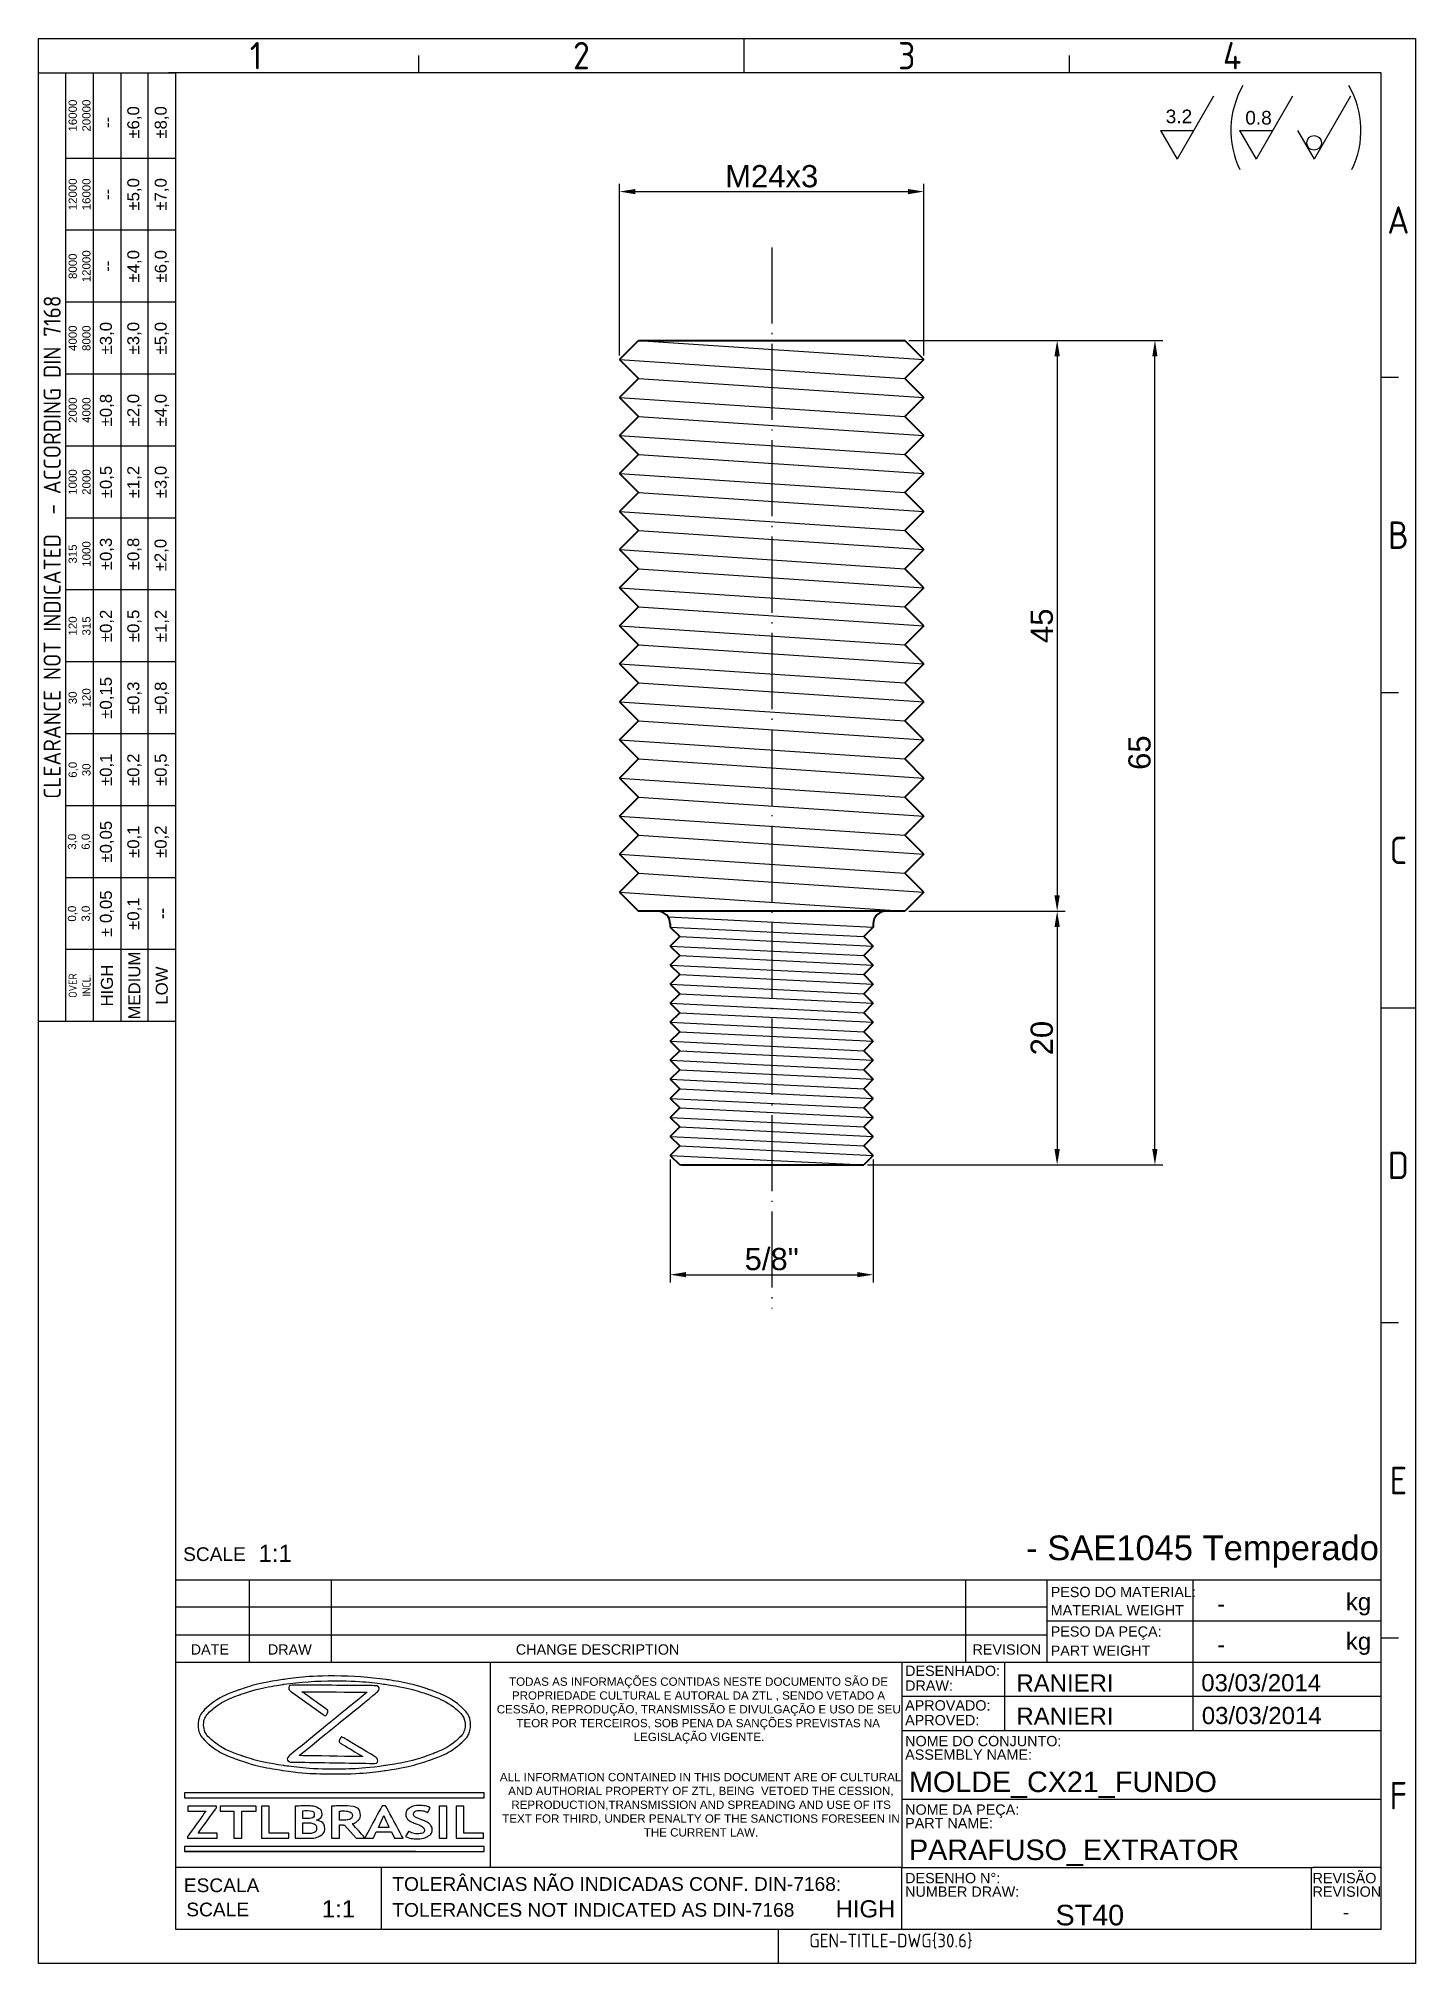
# Model space of a CAD drawing. Header units: millimetres. Extents: x 4549 to 4658, y 1259 to 1410.
import ezdxf
from ezdxf.enums import TextEntityAlignment as Align

# ---------------------------------------------------------------- set-up
doc = ezdxf.new("R2010")
doc.units = ezdxf.units.MM
doc.linetypes.add('ACAD_ISO02W100', pattern=[15, 12, -3])
doc.linetypes.add('ACAD_ISO04W100', pattern=[30, 24, -3, 0, -3])
for name, color, linetype, lineweight in [('AM_0', 7, 'Continuous', 40), ('AM_4', 1, 'ACAD_ISO04W100', 25), ('AM_5', 3, 'Continuous', 25), ('AM_8', 40, 'ACAD_ISO02W100', 35)]:
    doc.layers.add(name, color=color, linetype=linetype, lineweight=lineweight)
doc.layers.add('Camada 1', color=7, linetype='Continuous')
doc.styles.add('ACISOTS', font='isocp.shx', dxfattribs={"height": 1})
doc.styles.get("Standard").update_dxf_attribs({"font": 'arial.ttf'})
doc.dimstyles.new('ISO-25', dxfattribs={"dimscale": 0.5, "dimtxt": 3.5, "dimasz": 2.5, "dimexe": 1.25, "dimexo": 0.625, "dimtad": 1, "dimtxsty": 'Standard', "dimcen": 2.5, "dimadec": 0, "dimazin": 0, "dimtfac": 1, "dimtmove": 0, "dimatfit": 3, "dimfxl": 1, "dimarcsym": 0})

msp = doc.modelspace()

# ---------------------------------------------------------------- texts
at = {"color": 135, "lineweight": 25, "style": 'ACISOTS'}
for s, p in [('1', (4566.312, 1409.055)), ('2', (4591.962, 1409.055)), ('3', (4617.612, 1409.055)), ('4', (4643.262, 1409.055)), ('A', (4656.357, 1396.095)), ('B', (4656.357, 1371.255)), ('C', (4656.357, 1346.415)), ('D', (4656.357, 1321.575)), ('E', (4656.357, 1296.735)), ('F', (4656.357, 1271.895))]:
    msp.add_text(s, height=2.16, dxfattribs=at).set_placement(p, align=Align.MIDDLE)
for s, height, p in [('SCALE', 1.08, (4560.566, 1290.392)), ('PESO DO MATERIAL:', 0.81, (4628.953, 1287.543)), ('MATERIAL WEIGHT', 0.81, (4628.953, 1286.108)), ('kg', 1.35, (4652.217, 1286.507)), ('PESO DA PEÇA:', 0.81, (4628.953, 1284.43)), ('DATE', 0.81, (4561.163, 1283.013)), ('DRAW', 0.81, (4567.249, 1283.013)), ('CHANGE DESCRIPTION', 0.81, (4586.793, 1283.013)), ('REVISION', 0.81, (4622.788, 1283.013)), ('PART WEIGHT', 0.81, (4628.953, 1282.918)), ('kg', 1.35, (4652.217, 1283.393)), ('DESENHADO:', 0.81, (4617.479, 1281.334)), ('DRAW:', 0.81, (4617.479, 1280.169)), ('APROVADO:', 0.81, (4617.479, 1278.606)), ('APROVED:', 0.81, (4617.479, 1277.441)), ('NOME DO CONJUNTO:', 0.81, (4617.479, 1275.793)), ('ASSEMBLY NAME:', 0.81, (4617.479, 1274.726)), ('NOME DA PEÇA:', 0.81, (4617.479, 1270.393)), ('PART NAME:', 0.81, (4617.479, 1269.326)), ('TOLERÂNCIAS NÃO INDICADAS CONF. DIN-7168:', 1.08, (4577.062, 1264.391)), ('DESENHO N%%d:', 0.81, (4617.479, 1264.993)), ('REVISÃO', 0.81, (4649.595, 1264.993)), ('ESCALA', 1.08, (4560.622, 1264.29)), ('NUMBER DRAW:', 0.81, (4617.479, 1263.926)), ('REVISION', 0.81, (4649.595, 1263.926)), ('SCALE', 1.08, (4560.817, 1262.382)), ('TOLERANCES NOT INDICATED AS DIN-7168', 1.08, (4577.062, 1262.352))]:
    msp.add_text(s, height=height).set_placement(p)
at = {"color": 135, "lineweight": 25, "attachment_point": 5, "rotation": 90}
for s, insert, char_height, width in [('16000\\P20000', (4552.407, 1404.33), 0.648, 6.75), ('--', (4554.567, 1403.79), 0.945, 5.67), ('±6,0', (4556.727, 1403.79), 0.945, 5.67), ('±8,0', (4558.887, 1403.79), 0.945, 5.67), ('12000\\P16000', (4552.407, 1398.12), 0.648, 5.67), ('±5,0', (4556.727, 1398.12), 0.945, 5.67), ('±7,0', (4558.887, 1398.12), 0.945, 5.67), ('--', (4554.567, 1398.12), 0.945, 5.67), ('8000\\P12000', (4552.407, 1392.45), 0.648, 5.67), ('±4,0', (4556.727, 1392.45), 0.945, 5.67), ('±6,0', (4558.887, 1392.45), 0.945, 5.67), ('--', (4554.567, 1392.45), 0.945, 5.67), ('{\\Fisocp.shx|c0;CLEARANCE NOT INDICATED  - ACCORDING DIN 7168}', (4550.247, 1370.31), 1.35, 74.79), ('4000\\P8000', (4552.407, 1386.78), 0.648, 5.67), ('±3,0', (4554.567, 1386.78), 0.945, 5.67), ('±3,0', (4556.727, 1386.78), 0.945, 5.67), ('±5,0', (4558.887, 1386.78), 0.945, 5.67), ('2000\\P4000', (4552.407, 1381.11), 0.648, 5.67), ('±0,8', (4554.567, 1381.11), 0.945, 5.67), ('±2,0', (4556.727, 1381.11), 0.945, 5.67), ('±4,0', (4558.887, 1381.11), 0.945, 5.67), ('1000\\P2000', (4552.407, 1375.44), 0.648, 5.67), ('±0,5', (4554.567, 1375.44), 0.945, 5.67), ('±1,2', (4556.727, 1375.44), 0.945, 5.67), ('±3,0', (4558.887, 1375.44), 0.945, 5.67), ('315\\P1000', (4552.407, 1369.77), 0.648, 5.67), ('±0,3', (4554.567, 1369.77), 0.945, 5.67), ('±0,8', (4556.727, 1369.77), 0.945, 5.67), ('±2,0', (4558.87, 1369.685), 0.945, 5.67), ('120\\P315', (4552.407, 1364.1), 0.648, 5.67), ('±0,2', (4554.567, 1364.1), 0.945, 5.67), ('±0,5', (4556.727, 1364.1), 0.945, 5.67), ('±1,2', (4558.887, 1364.1), 0.945, 5.67), ('±0,15', (4554.567, 1358.43), 0.945, 5.67), ('±0,3', (4556.727, 1358.43), 0.945, 5.67), ('±0,8', (4558.887, 1358.43), 0.945, 5.67), ('30\\P120', (4552.407, 1358.43), 0.648, 5.67), ('±0,1', (4554.567, 1352.76), 0.945, 5.67), ('±0,2', (4556.727, 1352.76), 0.945, 5.67), ('±0,5', (4558.887, 1352.76), 0.945, 5.67), ('6,0\\P30', (4552.407, 1352.76), 0.648, 5.67), ('3,0\\P6,0', (4552.407, 1347.09), 0.648, 5.67), ('±0,05', (4554.567, 1347.09), 0.945, 5.67), ('±0,1', (4556.727, 1347.09), 0.945, 5.67), ('±0,2', (4558.887, 1347.09), 0.945, 5.67), ('± 0,05', (4554.567, 1341.42), 0.945, 5.67), ('0,0\\P3,0', (4552.407, 1341.42), 0.648, 5.67), ('\\pt4.79529;±0,1', (4556.727, 1341.42), 0.945, 5.67), ('--', (4558.887, 1341.42), 0.945, 5.67), ('HIGH', (4554.567, 1335.75), 0.945, 5.67), ('MEDIUM', (4556.727, 1335.75), 0.945, 5.67), ('LOW', (4558.887, 1335.75), 0.945, 5.67), ('{\\Fisocp.shx|c0;OVER\\PINCL.}', (4552.407, 1335.75), 0.648, 5.67)]:
    msp.add_mtext(s, dxfattribs=dict(at, insert=insert, char_height=char_height, width=width))
at = {"insert": (4627.022, 1292.403), "char_height": 1.94599, "width": 47.75942, "attachment_point": 1}
msp.add_mtext('- SAE1045 Temperado', dxfattribs=at)
at = {"linetype": 'Continuous', "char_height": 0.6534, "attachment_point": 1}
for s, width, insert in [('\\pi1.1493;TODAS AS INFORMAÇÕES CONTIDAS NESTE DOCUMENTO SÃO DE \\P\\pi1.3755;PROPRIEDADE CULTURAL E AUTORAL DA ZTL , SENDO VETADO A \\P\\pi0.18306;CESSÃO, REPRODUÇÃO, TRANSMISSÃO E DIVULGAÇÃO E USO DE SEU \\P\\pi1.7312;TEOR POR TERCEIROS, SOB PENA DA SANÇÕES PREVISTAS NA \\P\\pi10.974;LEGISLAÇÃO VIGENTE.', 32.10014, (4585.107, 1281.209)), ('\\pi0.060844;ALL INFORMATION CONTAINED IN THIS DOCUMENT ARE OF CULTURAL \\P\\pi0.71803;AND AUTHORIAL PROPERTY OF ZTL, BEING  VETOED THE CESSION, \\P\\pi0.96607;REPRODUCTION,TRANSMISSION AND SPREADING AND USE OF ITS \\P\\pi0.2447;TEXT FOR THIRD, UNDER PENALTY OF THE SANCTIONS FORESEEN IN \\P\\pi11.405;THE CURRENT LAW.', 31.73537, (4585.472, 1273.685))]:
    msp.add_mtext_dynamic_manual_height_columns(s, width=width, gutter_width=12.5, heights=[0], dxfattribs=dict(at, insert=insert))
for tag, height, p in [('1:1', 1.35, (4567.828, 1290.998)), ('1:1', 1.35, (4572.806, 1262.973)), ('HIGH', 1.35, (4614.35, 1262.973)), ('-', 1.056, (4652.231, 1262.709))]:
    msp.add_attdef(tag, text='', height=height).set_placement(p, align=Align.MIDDLE_CENTER)
for p in [(4642.08, 1287.029), (4642.08, 1283.816)]:
    msp.add_attdef('-', text='', height=1.35).set_placement(p, align=Align.MIDDLE_LEFT)
for tag, p, height in [('RANIERI', (4626.254, 1280.105), 1.35), ('03/03/2014', (4640.821, 1280.121), 1.35), ('RANIERI', (4626.253, 1277.493), 1.35), ('03/03/2014', (4640.864, 1277.538), 1.35), ('MOLDE_CX21_FUNDO', (4617.784, 1272.178), 1.62), ('PARAFUSO_EXTRATOR', (4617.784, 1266.819), 1.62), ('ST40', (4629.332, 1261.672), 1.62)]:
    msp.add_attdef(tag, p, '', height=height)
at = {"color": 135, "style": 'ACISOTS'}
msp.add_attdef('GEN-TITLE-DWG{30.6}', (4609.919, 1259.932), '', height=1.08, dxfattribs=at)
at = {"layer": 'AM_5', "char_height": 1.0742, "attachment_point": 1}
for s, insert in [('3.2', (4638.018, 1404.8)), ('0.8', (4644.292, 1404.696))]:
    msp.add_mtext_dynamic_manual_height_columns(s, width=18.23779, gutter_width=12.5, heights=[0], dxfattribs=dict(at, insert=insert))

# ---------------------------------------------------------------- blocks, each defined once
blk = doc.blocks.new('*D30')
at = {"layer": 'AM_5', "color": 0, "lineweight": -2, "ltscale": 0.25, "transparency": 16777216}
for p, q in [((4594.96, 1385.42), (4594.96, 1398.96)), ((4596.21, 1398.34), (4617.71, 1398.34)), ((4618.96, 1385.42), (4618.96, 1398.96))]:
    blk.add_line(p, q, dxfattribs=at)
at = {"layer": 'AM_5', "color": 0, "ltscale": 0.25, "transparency": 16777216}
for points in [[(4596.21, 1398.54), (4596.21, 1398.13), (4594.96, 1398.34)], [(4617.71, 1398.54), (4617.71, 1398.13), (4618.96, 1398.34)]]:
    blk.add_solid(points, dxfattribs=at)
at = {"layer": 'Defpoints', "color": 0, "ltscale": 0.25, "transparency": 16777216}
for p in [(4618.96, 1398.34), (4594.96, 1385.11), (4618.96, 1385.11)]:
    blk.add_point(p, dxfattribs=at)
at = {"layer": 'AM_5', "color": 0, "ltscale": 0.25, "transparency": 16777216, "insert": (4606.96, 1399.54), "char_height": 1.75, "attachment_point": 5}
blk.add_mtext('M24x3', dxfattribs=at)
blk = doc.blocks.new('*D31')
at = {"layer": 'AM_5', "color": 0, "lineweight": -2, "ltscale": 0.25, "transparency": 16777216}
for p, q in [((4617.77, 1386.61), (4630.09, 1386.61)), ((4629.46, 1385.36), (4629.46, 1342.86)), ((4617.77, 1341.61), (4630.09, 1341.61))]:
    blk.add_line(p, q, dxfattribs=at)
at = {"layer": 'AM_5', "color": 0, "ltscale": 0.25, "transparency": 16777216}
for points in [[(4629.25, 1385.36), (4629.67, 1385.36), (4629.46, 1386.61)], [(4629.25, 1342.86), (4629.67, 1342.86), (4629.46, 1341.61)]]:
    blk.add_solid(points, dxfattribs=at)
at = {"layer": 'Defpoints', "color": 0, "ltscale": 0.25, "transparency": 16777216}
for p in [(4617.46, 1386.61), (4617.46, 1341.61), (4629.46, 1341.61)]:
    blk.add_point(p, dxfattribs=at)
at = {"layer": 'AM_5', "color": 0, "ltscale": 0.25, "transparency": 16777216, "insert": (4628.26, 1364.11), "char_height": 1.75, "attachment_point": 5, "rotation": 90}
blk.add_mtext('45', dxfattribs=at)
blk = doc.blocks.new('*D32')
at = {"layer": 'AM_5', "color": 0, "lineweight": -2, "ltscale": 0.25, "transparency": 16777216}
for p, q in [((4617.77, 1341.61), (4630.09, 1341.61)), ((4629.46, 1340.36), (4629.46, 1322.86)), ((4614.52, 1321.61), (4630.09, 1321.61))]:
    blk.add_line(p, q, dxfattribs=at)
at = {"layer": 'AM_5', "color": 0, "ltscale": 0.25, "transparency": 16777216}
for points in [[(4629.25, 1340.36), (4629.67, 1340.36), (4629.46, 1341.61)], [(4629.25, 1322.86), (4629.67, 1322.86), (4629.46, 1321.61)]]:
    blk.add_solid(points, dxfattribs=at)
at = {"layer": 'Defpoints', "color": 0, "ltscale": 0.25, "transparency": 16777216}
for p in [(4617.46, 1341.61), (4614.21, 1321.61), (4629.46, 1321.61)]:
    blk.add_point(p, dxfattribs=at)
at = {"layer": 'AM_5', "color": 0, "ltscale": 0.25, "transparency": 16777216, "insert": (4628.26, 1331.61), "char_height": 1.75, "attachment_point": 5, "rotation": 90}
blk.add_mtext('20', dxfattribs=at)
blk = doc.blocks.new('*D33')
at = {"layer": 'AM_5', "color": 0, "lineweight": -2, "ltscale": 0.25, "transparency": 16777216}
for p, q in [((4629.78, 1386.61), (4637.79, 1386.61)), ((4637.17, 1322.86), (4637.17, 1385.36)), ((4629.78, 1321.61), (4637.79, 1321.61))]:
    blk.add_line(p, q, dxfattribs=at)
at = {"layer": 'AM_5', "color": 0, "ltscale": 0.25, "transparency": 16777216}
for points in [[(4636.96, 1385.36), (4637.37, 1385.36), (4637.17, 1386.61)], [(4636.96, 1322.86), (4637.37, 1322.86), (4637.17, 1321.61)]]:
    blk.add_solid(points, dxfattribs=at)
at = {"layer": 'Defpoints', "color": 0, "ltscale": 0.25, "transparency": 16777216}
for p in [(4629.46, 1386.61), (4637.17, 1386.61), (4629.46, 1321.61)]:
    blk.add_point(p, dxfattribs=at)
at = {"layer": 'AM_5', "color": 0, "ltscale": 0.25, "transparency": 16777216, "insert": (4635.96, 1354.11), "char_height": 1.75, "attachment_point": 5, "rotation": 90}
blk.add_mtext('65', dxfattribs=at)
blk = doc.blocks.new('*D34')
at = {"layer": 'AM_5', "color": 0, "lineweight": -2, "ltscale": 0.25, "transparency": 16777216}
for p, q in [((4598.96, 1322.05), (4598.96, 1312.34)), ((4614.96, 1322.05), (4614.96, 1312.34)), ((4600.21, 1312.96), (4613.71, 1312.96))]:
    blk.add_line(p, q, dxfattribs=at)
at = {"layer": 'AM_5', "color": 0, "ltscale": 0.25, "transparency": 16777216}
for points in [[(4600.21, 1313.17), (4600.21, 1312.76), (4598.96, 1312.96)], [(4613.71, 1313.17), (4613.71, 1312.76), (4614.96, 1312.96)]]:
    blk.add_solid(points, dxfattribs=at)
at = {"layer": 'Defpoints', "color": 0, "ltscale": 0.25, "transparency": 16777216}
for p in [(4598.96, 1322.36), (4614.96, 1322.36), (4614.96, 1312.96)]:
    blk.add_point(p, dxfattribs=at)
at = {"layer": 'AM_5', "color": 0, "ltscale": 0.25, "transparency": 16777216, "insert": (4606.96, 1314.18), "char_height": 1.75, "attachment_point": 5}
blk.add_mtext('5/8"', dxfattribs=at)

# ---------------------------------------------------------------- dimensions: what is measured, and where the dimension line sits
at = {"layer": 'AM_5', "ltscale": 0.25}
for base, p1, p2, text, picture, middle in [((4618.96, 1398.336), (4594.96, 1385.112), (4618.96, 1385.112), 'M24x3', '*D30', (4606.96, 1399.542)), ((4614.96, 1312.963), (4598.96, 1322.362), (4614.96, 1322.362), '5/8"', '*D34', (4606.96, 1314.181))]:
    dim = msp.add_linear_dim(base=base, p1=p1, p2=p2, text=text, dimstyle='ISO-25', dxfattribs=at)
    dim.commit()
    dim.dimension.update_dxf_attribs({"geometry": picture, "text_midpoint": middle})
for base, p1, p2, picture, middle in [((4629.463, 1341.612), (4617.46, 1386.612), (4617.46, 1341.612), '*D31', (4628.261, 1364.112)), ((4637.165, 1386.612), (4629.463, 1321.612), (4629.463, 1386.612), '*D33', (4635.959, 1354.112)), ((4629.463, 1321.612), (4617.46, 1341.612), (4614.21, 1321.612), '*D32', (4628.257, 1331.612))]:
    dim = msp.add_linear_dim(base=base, p1=p1, p2=p2, angle=90, dimstyle='ISO-25', dxfattribs=at)
    dim.commit()
    dim.dimension.update_dxf_attribs({"geometry": picture, "text_midpoint": middle})

# ---------------------------------------------------------------- linework, layer by layer
at = {"color": 135, "lineweight": 25}
for p, q in [((4549.167, 1258.665), (4549.167, 1410.405)), ((4549.167, 1410.405), (4657.707, 1410.405)), ((4604.787, 1407.705), (4604.787, 1410.405)), ((4657.707, 1410.405), (4657.707, 1258.665)), ((4579.137, 1407.705), (4579.137, 1409.055)), ((4630.437, 1407.705), (4630.437, 1409.055)), ((4551.327, 1332.915), (4551.327, 1407.705)), ((4553.487, 1407.705), (4553.487, 1332.915)), ((4555.647, 1407.705), (4555.647, 1332.915)), ((4557.807, 1332.915), (4557.807, 1407.705)), ((4559.967, 1400.955), (4551.327, 1400.955)), ((4559.967, 1395.285), (4551.327, 1395.285)), ((4559.967, 1389.615), (4551.327, 1389.615)), ((4559.967, 1383.945), (4551.327, 1383.945)), ((4656.357, 1383.675), (4655.007, 1383.675)), ((4559.967, 1378.275), (4551.327, 1378.275)), ((4559.967, 1372.605), (4551.327, 1372.605)), ((4559.967, 1366.935), (4551.327, 1366.935)), ((4559.967, 1361.265), (4551.327, 1361.265)), ((4656.357, 1358.835), (4655.007, 1358.835)), ((4559.967, 1355.595), (4551.327, 1355.595)), ((4559.967, 1349.925), (4551.327, 1349.925)), ((4559.967, 1344.255), (4551.327, 1344.255)), ((4559.967, 1338.585), (4551.327, 1338.585)), ((4655.007, 1333.995), (4657.707, 1333.995)), ((4656.357, 1309.155), (4655.007, 1309.155)), ((4656.357, 1284.315), (4655.007, 1284.315)), ((4607.487, 1258.665), (4607.487, 1261.365)), ((4657.707, 1258.665), (4549.167, 1258.665))]:
    msp.add_line(p, q, dxfattribs=at)
for p, q in [((4655.007, 1407.705), (4559.427, 1407.705)), ((4559.967, 1407.705), (4559.967, 1261.365)), ((4655.007, 1261.365), (4655.007, 1407.705)), ((4559.967, 1288.905), (4655.007, 1288.905)), ((4559.967, 1288.905), (4559.967, 1261.365)), ((4559.967, 1288.905), (4628.681, 1288.905)), ((4565.801, 1282.425), (4565.801, 1288.905)), ((4572.266, 1282.425), (4572.266, 1288.905)), ((4622.258, 1282.425), (4622.258, 1288.905)), ((4628.681, 1282.425), (4628.681, 1288.905)), ((4640.157, 1288.905), (4640.157, 1285.665)), ((4655.007, 1261.365), (4655.007, 1288.905)), ((4628.681, 1286.745), (4559.967, 1286.745)), ((4628.681, 1285.665), (4655.007, 1285.665)), ((4640.157, 1285.665), (4640.157, 1282.425)), ((4559.967, 1284.585), (4628.681, 1284.585)), ((4559.967, 1282.425), (4617.207, 1282.425)), ((4584.771, 1282.425), (4584.771, 1266.225)), ((4617.207, 1282.425), (4617.207, 1272.165)), ((4617.207, 1282.425), (4655.007, 1282.425)), ((4625.307, 1282.425), (4625.307, 1277.025)), ((4640.157, 1282.425), (4640.157, 1277.025)), ((4617.207, 1279.725), (4655.007, 1279.725)), ((4617.207, 1277.025), (4655.007, 1277.025)), ((4617.207, 1272.165), (4617.207, 1266.225)), ((4617.207, 1271.625), (4655.007, 1271.625)), ((4617.207, 1266.225), (4559.967, 1266.225)), ((4576.167, 1266.225), (4576.167, 1261.365)), ((4617.207, 1261.365), (4617.207, 1266.225)), ((4617.207, 1266.225), (4649.607, 1266.225)), ((4649.474, 1266.225), (4649.474, 1261.365)), ((4655.007, 1266.225), (4649.607, 1266.225)), ((4559.967, 1261.365), (4655.007, 1261.365)), ((4559.967, 1261.365), (4655.007, 1261.365))]:
    msp.add_line(p, q)
msp.add_lwpolyline([(4559.967, 1407.705), (4559.967, 1332.915), (4549.167, 1332.915), (4549.167, 1407.705)], close=True, dxfattribs=at)
at = {"layer": 'AM_0', "ltscale": 0.25}
for p, q in [((4594.96, 1385.112), (4596.46, 1386.612)), ((4596.46, 1386.612), (4617.46, 1386.612)), ((4618.96, 1385.112), (4617.46, 1386.612)), ((4594.96, 1385.112), (4596.46, 1383.612)), ((4618.96, 1385.112), (4617.46, 1383.612)), ((4594.96, 1382.112), (4596.46, 1383.612)), ((4618.96, 1382.112), (4617.46, 1383.612)), ((4594.96, 1382.112), (4596.46, 1380.612)), ((4618.96, 1382.112), (4617.46, 1380.612)), ((4594.96, 1379.112), (4596.46, 1380.612)), ((4618.96, 1379.112), (4617.46, 1380.612)), ((4594.96, 1379.112), (4596.46, 1377.612)), ((4618.96, 1379.112), (4617.46, 1377.612)), ((4594.96, 1376.112), (4596.46, 1377.612)), ((4618.96, 1376.112), (4617.46, 1377.612)), ((4594.96, 1376.112), (4596.46, 1374.612)), ((4618.96, 1376.112), (4617.46, 1374.612)), ((4594.96, 1373.112), (4596.46, 1374.612)), ((4618.96, 1373.112), (4617.46, 1374.612)), ((4594.96, 1373.112), (4596.46, 1371.612)), ((4618.96, 1373.112), (4617.46, 1371.612)), ((4594.96, 1370.112), (4596.46, 1371.612)), ((4618.96, 1370.112), (4617.46, 1371.612)), ((4594.96, 1370.112), (4596.46, 1368.612)), ((4618.96, 1370.112), (4617.46, 1368.612)), ((4594.96, 1367.112), (4596.46, 1368.612)), ((4618.96, 1367.112), (4617.46, 1368.612)), ((4594.96, 1367.112), (4596.46, 1365.612)), ((4618.96, 1367.112), (4617.46, 1365.612)), ((4594.96, 1364.112), (4596.46, 1365.612)), ((4618.96, 1364.112), (4617.46, 1365.612)), ((4594.96, 1364.112), (4596.46, 1362.612)), ((4618.96, 1364.112), (4617.46, 1362.612)), ((4594.96, 1361.112), (4596.46, 1362.612)), ((4594.96, 1361.112), (4596.46, 1359.612)), ((4618.96, 1361.112), (4617.46, 1362.612)), ((4618.96, 1361.112), (4617.46, 1359.612)), ((4594.96, 1358.112), (4596.46, 1359.612)), ((4618.96, 1358.112), (4617.46, 1359.612)), ((4594.96, 1358.112), (4596.46, 1356.612)), ((4618.96, 1358.112), (4617.46, 1356.612)), ((4594.96, 1355.112), (4596.46, 1356.612)), ((4618.96, 1355.112), (4617.46, 1356.612)), ((4594.96, 1355.112), (4596.46, 1353.612)), ((4618.96, 1355.112), (4617.46, 1353.612)), ((4594.96, 1352.112), (4596.46, 1353.612)), ((4618.96, 1352.112), (4617.46, 1353.612)), ((4594.96, 1352.112), (4596.46, 1350.612)), ((4618.96, 1352.112), (4617.46, 1350.612)), ((4594.96, 1349.112), (4596.46, 1350.612)), ((4618.96, 1349.112), (4617.46, 1350.612)), ((4594.96, 1349.112), (4596.46, 1347.612)), ((4618.96, 1349.112), (4617.46, 1347.612)), ((4594.96, 1346.112), (4596.46, 1347.612)), ((4618.96, 1346.112), (4617.46, 1347.612)), ((4594.96, 1346.112), (4596.46, 1344.612)), ((4618.96, 1346.112), (4617.46, 1344.612)), ((4594.96, 1343.112), (4596.46, 1344.612)), ((4618.96, 1343.112), (4617.46, 1344.612)), ((4594.96, 1343.112), (4596.46, 1341.612)), ((4618.96, 1343.112), (4617.46, 1341.612)), ((4617.46, 1341.612), (4596.46, 1341.612)), ((4599.14, 1341.612), (4599.14, 1341.612)), ((4599.14, 1341.612), (4599.14, 1341.612)), ((4614.78, 1341.612), (4614.78, 1341.612)), ((4598.96, 1340.612), (4598.96, 1340.362)), ((4598.96, 1340.612), (4598.96, 1340.362)), ((4598.96, 1340.362), (4599.71, 1339.612)), ((4598.96, 1340.362), (4599.71, 1339.612)), ((4614.96, 1340.362), (4614.21, 1339.612)), ((4614.96, 1340.612), (4614.96, 1340.362)), ((4598.96, 1338.862), (4599.71, 1339.612)), ((4598.96, 1338.862), (4599.71, 1339.612)), ((4598.96, 1338.862), (4599.71, 1338.112)), ((4598.96, 1338.862), (4599.71, 1338.112)), ((4614.96, 1338.862), (4614.21, 1339.612)), ((4614.96, 1338.862), (4614.21, 1338.112)), ((4598.96, 1337.362), (4599.71, 1338.112)), ((4598.96, 1337.362), (4599.71, 1338.112)), ((4598.96, 1337.362), (4599.71, 1336.612)), ((4614.96, 1337.362), (4614.21, 1338.112)), ((4614.96, 1337.362), (4614.21, 1336.612)), ((4598.96, 1335.862), (4599.71, 1336.612)), ((4598.96, 1335.862), (4599.71, 1335.112)), ((4614.96, 1335.862), (4614.21, 1336.612)), ((4614.96, 1335.862), (4614.21, 1335.112)), ((4598.96, 1334.362), (4599.71, 1335.112)), ((4598.96, 1334.362), (4599.71, 1333.612)), ((4614.96, 1334.362), (4614.21, 1335.112)), ((4614.96, 1334.362), (4614.21, 1333.612)), ((4598.96, 1332.862), (4599.71, 1333.612)), ((4598.96, 1332.862), (4599.71, 1332.112)), ((4614.96, 1332.862), (4614.21, 1333.612)), ((4614.96, 1332.862), (4614.21, 1332.112)), ((4598.96, 1331.362), (4599.71, 1332.112)), ((4598.96, 1331.362), (4599.71, 1330.612)), ((4614.96, 1331.362), (4614.21, 1332.112)), ((4614.96, 1331.362), (4614.21, 1330.612)), ((4598.96, 1329.862), (4599.71, 1330.612)), ((4598.96, 1329.862), (4599.71, 1329.112)), ((4614.96, 1329.862), (4614.21, 1330.612)), ((4614.96, 1329.862), (4614.21, 1329.112)), ((4598.96, 1328.362), (4599.71, 1329.112)), ((4598.96, 1328.362), (4599.71, 1327.612)), ((4614.96, 1328.362), (4614.21, 1329.112)), ((4614.96, 1328.362), (4614.21, 1327.612)), ((4598.96, 1326.862), (4599.71, 1327.612)), ((4598.96, 1326.862), (4599.71, 1326.112)), ((4614.96, 1326.862), (4614.21, 1327.612)), ((4614.96, 1326.862), (4614.21, 1326.112)), ((4598.96, 1325.362), (4599.71, 1326.112)), ((4598.96, 1325.362), (4599.71, 1324.612)), ((4614.96, 1325.362), (4614.21, 1326.112)), ((4614.96, 1325.362), (4614.21, 1324.612)), ((4598.96, 1323.862), (4599.71, 1324.612)), ((4598.96, 1323.862), (4599.71, 1323.112)), ((4614.96, 1323.862), (4614.21, 1324.612)), ((4614.96, 1323.862), (4614.21, 1323.112)), ((4598.96, 1322.362), (4599.71, 1323.112)), ((4598.96, 1322.362), (4599.71, 1321.612)), ((4614.96, 1322.362), (4614.21, 1323.112)), ((4614.96, 1322.362), (4614.21, 1321.612)), ((4599.78, 1321.612), (4614.21, 1321.612))]:
    msp.add_line(p, q, dxfattribs=at)
for centre, start, end in [((4597.96, 1340.612), 0, 90), ((4615.96, 1340.612), 90, 180)]:
    msp.add_arc(centre, 1, start, end, dxfattribs=at)
at = {"layer": 'AM_4', "ltscale": 0.25}
msp.add_line((4606.96, 1393.943), (4606.96, 1310.302), dxfattribs=at)
at = {"layer": 'AM_5'}
for p, q in [((4641.791, 1405.871), (4638.92, 1400.898)), ((4648.009, 1405.871), (4645.138, 1400.898)), ((4652.581, 1405.871), (4649.71, 1400.898)), ((4637.615, 1403.159), (4640.225, 1403.159)), ((4637.615, 1403.159), (4638.92, 1400.898)), ((4643.833, 1403.159), (4646.443, 1403.159)), ((4643.833, 1403.159), (4645.138, 1400.898)), ((4648.405, 1403.159), (4649.71, 1400.898))]:
    msp.add_line(p, q, dxfattribs=at)
at = {"layer": 'AM_5', "color": 1, "ltscale": 0.25}
for p, q in [((4596.46, 1386.612), (4618.96, 1385.112)), ((4594.96, 1385.112), (4617.46, 1383.612)), ((4596.46, 1383.612), (4618.96, 1382.112)), ((4594.96, 1382.112), (4617.46, 1380.612)), ((4596.46, 1380.612), (4618.96, 1379.112)), ((4594.96, 1379.112), (4617.46, 1377.612)), ((4596.46, 1377.612), (4618.96, 1376.112)), ((4594.96, 1376.112), (4617.46, 1374.612)), ((4596.46, 1374.612), (4618.96, 1373.112)), ((4594.96, 1373.112), (4617.46, 1371.612)), ((4596.46, 1371.612), (4618.96, 1370.112)), ((4594.96, 1370.112), (4617.46, 1368.612)), ((4596.46, 1368.612), (4618.96, 1367.112)), ((4594.96, 1367.112), (4617.46, 1365.612)), ((4596.46, 1365.612), (4618.96, 1364.112)), ((4594.96, 1364.112), (4617.46, 1362.612)), ((4594.96, 1361.112), (4617.46, 1359.612)), ((4596.46, 1362.612), (4618.96, 1361.112)), ((4596.46, 1359.612), (4618.96, 1358.112)), ((4594.96, 1358.112), (4617.46, 1356.612)), ((4596.46, 1356.612), (4618.96, 1355.112)), ((4594.96, 1355.112), (4617.46, 1353.612)), ((4596.46, 1353.612), (4618.96, 1352.112)), ((4594.96, 1352.112), (4617.46, 1350.612)), ((4596.46, 1350.612), (4618.96, 1349.112)), ((4594.96, 1349.112), (4617.46, 1347.612)), ((4596.46, 1347.612), (4618.96, 1346.112)), ((4594.96, 1346.112), (4617.46, 1344.612)), ((4596.46, 1344.612), (4618.96, 1343.112)), ((4594.96, 1343.112), (4617.46, 1341.612)), ((4598.798, 1341.157), (4614.96, 1340.362)), ((4598.96, 1340.362), (4614.21, 1339.612)), ((4598.96, 1338.862), (4614.21, 1338.112)), ((4599.71, 1339.612), (4614.96, 1338.862)), ((4598.96, 1337.362), (4614.21, 1336.612)), ((4599.71, 1338.112), (4614.96, 1337.362)), ((4598.96, 1335.862), (4614.21, 1335.112)), ((4599.71, 1336.612), (4614.96, 1335.862)), ((4598.96, 1334.362), (4614.21, 1333.612)), ((4599.71, 1335.112), (4614.96, 1334.362)), ((4598.96, 1332.862), (4614.21, 1332.112)), ((4599.71, 1333.612), (4614.96, 1332.862)), ((4598.96, 1331.362), (4614.21, 1330.612)), ((4599.71, 1332.112), (4614.96, 1331.362)), ((4598.96, 1329.862), (4614.21, 1329.112)), ((4599.71, 1330.612), (4614.96, 1329.862)), ((4598.96, 1328.362), (4614.21, 1327.612)), ((4599.71, 1329.112), (4614.96, 1328.362)), ((4598.96, 1326.862), (4614.21, 1326.112)), ((4599.71, 1327.612), (4614.96, 1326.862)), ((4598.96, 1325.362), (4614.21, 1324.612)), ((4599.71, 1326.112), (4614.96, 1325.362)), ((4598.96, 1323.862), (4614.21, 1323.112)), ((4599.71, 1324.612), (4614.96, 1323.862)), ((4598.96, 1322.362), (4614.21, 1321.612)), ((4599.71, 1323.112), (4614.96, 1322.362))]:
    msp.add_line(p, q, dxfattribs=at)
at = {"layer": 'AM_5'}
msp.add_circle((4649.715, 1402.179), 0.579, dxfattribs=at)
for centre, start, end in [((4650.182, 1403.154), 149.81687, 205.95777), ((4646.382, 1403.154), 334.04223, 30.18313)]:
    msp.add_arc(centre, 7.028, start, end, dxfattribs=at)
at = {"layer": 'AM_8', "color": 0, "linetype": 'Continuous'}
msp.add_line((4560.682, 1267.488), (4578.883, 1267.488), dxfattribs=at)
at = {"layer": 'Camada 1'}
for points, knots in [([(4572.491, 1281.331), (4573.924, 1281.331), (4575.294, 1281.23), (4576.545, 1281.049), (4576.545, 1281.049), (4577.846, 1280.86), (4579.019, 1280.583), (4580.003, 1280.24), (4580.003, 1280.24), (4581.012, 1279.887), (4581.827, 1279.462), (4582.384, 1278.986), (4582.384, 1278.986), (4582.927, 1278.522), (4583.226, 1278.01), (4583.226, 1277.468), (4583.226, 1277.468), (4583.226, 1276.926), (4582.927, 1276.413), (4582.384, 1275.95), (4582.384, 1275.95), (4581.827, 1275.473), (4581.012, 1275.048), (4580.003, 1274.696), (4580.003, 1274.696), (4579.019, 1274.352), (4577.846, 1274.075), (4576.545, 1273.886), (4576.545, 1273.886), (4575.294, 1273.705), (4573.924, 1273.604), (4572.491, 1273.604), (4572.491, 1273.604), (4571.058, 1273.604), (4569.688, 1273.705), (4568.436, 1273.886), (4568.436, 1273.886), (4567.136, 1274.075), (4565.963, 1274.352), (4564.979, 1274.696), (4564.979, 1274.696), (4563.969, 1275.048), (4563.154, 1275.473), (4562.597, 1275.95), (4562.597, 1275.95), (4562.055, 1276.413), (4561.755, 1276.926), (4561.755, 1277.468), (4561.755, 1277.468), (4561.755, 1278.01), (4562.055, 1278.522), (4562.597, 1278.986), (4562.597, 1278.986), (4563.154, 1279.462), (4563.969, 1279.887), (4564.979, 1280.24), (4564.979, 1280.24), (4565.963, 1280.583), (4567.136, 1280.86), (4568.437, 1281.049), (4568.437, 1281.049), (4569.688, 1281.23), (4571.058, 1281.331), (4572.491, 1281.331)], [0, 0, 0, 0, 0.0588235, 0.0588235, 0.0588235, 0.0882353, 0.1176471, 0.1176471, 0.1176471, 0.1470588, 0.1764706, 0.1764706, 0.1764706, 0.2058824, 0.2352941, 0.2352941, 0.2352941, 0.2647059, 0.2941176, 0.2941176, 0.2941176, 0.3235294, 0.3529412, 0.3529412, 0.3529412, 0.3823529, 0.4117647, 0.4117647, 0.4117647, 0.4411765, 0.4705882, 0.4705882, 0.4705882, 0.5, 0.5294118, 0.5294118, 0.5294118, 0.5588235, 0.5882353, 0.5882353, 0.5882353, 0.6176471, 0.6470588, 0.6470588, 0.6470588, 0.6764706, 0.7058824, 0.7058824, 0.7058824, 0.7352941, 0.7647059, 0.7647059, 0.7647059, 0.7941176, 0.8235294, 0.8235294, 0.8235294, 0.8529412, 0.8823529, 0.8823529, 0.8823529, 0.9411765, 1, 1, 1, 1]), ([(4572.491, 1280.95), (4571.083, 1280.95), (4569.739, 1280.852), (4568.514, 1280.674), (4568.514, 1280.674), (4567.241, 1280.49), (4566.095, 1280.22), (4565.136, 1279.885), (4565.136, 1279.885), (4564.203, 1279.56), (4563.452, 1279.175), (4562.939, 1278.753), (4562.939, 1278.753), (4562.454, 1278.352), (4562.185, 1277.917), (4562.185, 1277.468), (4562.185, 1277.468), (4562.185, 1277.018), (4562.454, 1276.584), (4562.939, 1276.183), (4562.939, 1276.183), (4563.452, 1275.76), (4564.203, 1275.376), (4565.136, 1275.05), (4565.136, 1275.05), (4566.095, 1274.715), (4567.24, 1274.445), (4568.514, 1274.261), (4568.514, 1274.261), (4569.739, 1274.084), (4571.083, 1273.986), (4572.491, 1273.986), (4572.491, 1273.986), (4573.899, 1273.986), (4575.243, 1274.084), (4576.468, 1274.261), (4576.468, 1274.261), (4577.741, 1274.445), (4578.887, 1274.715), (4579.846, 1275.05), (4579.846, 1275.05), (4580.779, 1275.376), (4581.53, 1275.76), (4582.042, 1276.183), (4582.042, 1276.183), (4582.528, 1276.584), (4582.797, 1277.018), (4582.797, 1277.468), (4582.797, 1277.468), (4582.797, 1277.917), (4582.528, 1278.352), (4582.042, 1278.753), (4582.042, 1278.753), (4581.53, 1279.175), (4580.779, 1279.56), (4579.846, 1279.885), (4579.846, 1279.885), (4578.887, 1280.22), (4577.741, 1280.49), (4576.468, 1280.674), (4576.468, 1280.674), (4575.243, 1280.852), (4573.899, 1280.95), (4572.491, 1280.95)], [0, 0, 0, 0, 0.0588235, 0.0588235, 0.0588235, 0.0882353, 0.1176471, 0.1176471, 0.1176471, 0.1470588, 0.1764706, 0.1764706, 0.1764706, 0.2058824, 0.2352941, 0.2352941, 0.2352941, 0.2647059, 0.2941176, 0.2941176, 0.2941176, 0.3235294, 0.3529412, 0.3529412, 0.3529412, 0.3823529, 0.4117647, 0.4117647, 0.4117647, 0.4411765, 0.4705882, 0.4705882, 0.4705882, 0.5, 0.5294118, 0.5294118, 0.5294118, 0.5588235, 0.5882353, 0.5882353, 0.5882353, 0.6176471, 0.6470588, 0.6470588, 0.6470588, 0.6764706, 0.7058824, 0.7058824, 0.7058824, 0.7352941, 0.7647059, 0.7647059, 0.7647059, 0.7941176, 0.8235294, 0.8235294, 0.8235294, 0.8529412, 0.8823529, 0.8823529, 0.8823529, 0.9411765, 1, 1, 1, 1]), ([(4571.598, 1278.29), (4571.598, 1278.29), (4569.026, 1280.133), (4569.026, 1280.133), (4569.026, 1280.133), (4568.835, 1280.271), (4568.912, 1280.619), (4569.138, 1280.617), (4569.138, 1280.617), (4569.138, 1280.617), (4575.78, 1280.564), (4575.78, 1280.564), (4575.78, 1280.564), (4575.998, 1280.562), (4576.079, 1280.233), (4575.901, 1280.088), (4575.901, 1280.088), (4575.901, 1280.088), (4569.717, 1275.05), (4569.717, 1275.05), (4569.717, 1275.05), (4569.717, 1275.05), (4574.729, 1274.969), (4574.729, 1274.969), (4574.729, 1274.969), (4574.729, 1274.969), (4573.044, 1275.985), (4573.044, 1275.985), (4573.044, 1275.985), (4572.933, 1276.052), (4572.822, 1276.118), (4572.919, 1276.35), (4572.919, 1276.35), (4573.015, 1276.582), (4573.126, 1276.515), (4573.237, 1276.448), (4573.237, 1276.448), (4573.237, 1276.448), (4575.764, 1274.926), (4575.764, 1274.926), (4575.764, 1274.926), (4575.971, 1274.801), (4575.898, 1274.43), (4575.665, 1274.434), (4575.665, 1274.434), (4575.665, 1274.434), (4569.023, 1274.541), (4569.023, 1274.541), (4569.023, 1274.541), (4568.805, 1274.544), (4568.726, 1274.872), (4568.903, 1275.016), (4568.903, 1275.016), (4568.903, 1275.016), (4575.08, 1280.049), (4575.08, 1280.049), (4575.08, 1280.049), (4575.08, 1280.049), (4569.932, 1280.09), (4569.932, 1280.09), (4569.932, 1280.09), (4569.932, 1280.09), (4571.82, 1278.737), (4571.82, 1278.737), (4571.82, 1278.737), (4571.925, 1278.662), (4572.03, 1278.586), (4571.919, 1278.363), (4571.919, 1278.363), (4571.808, 1278.139), (4571.703, 1278.215), (4571.598, 1278.29)], [0, 0, 0, 0, 0.0526316, 0.0526316, 0.0526316, 0.0789474, 0.1052632, 0.1052632, 0.1052632, 0.1315789, 0.1578947, 0.1578947, 0.1578947, 0.1842105, 0.2105263, 0.2105263, 0.2105263, 0.2368421, 0.2631579, 0.2631579, 0.2631579, 0.2894737, 0.3157895, 0.3157895, 0.3157895, 0.3421053, 0.3684211, 0.3684211, 0.3684211, 0.3947368, 0.4210526, 0.4210526, 0.4210526, 0.4473684, 0.4736842, 0.4736842, 0.4736842, 0.5, 0.5263158, 0.5263158, 0.5263158, 0.5526316, 0.5789474, 0.5789474, 0.5789474, 0.6052632, 0.6315789, 0.6315789, 0.6315789, 0.6578947, 0.6842105, 0.6842105, 0.6842105, 0.7105263, 0.7368421, 0.7368421, 0.7368421, 0.7631579, 0.7894737, 0.7894737, 0.7894737, 0.8157895, 0.8421053, 0.8421053, 0.8421053, 0.8684211, 0.8947368, 0.8947368, 0.8947368, 0.9473684, 1, 1, 1, 1]), ([(4560.729, 1272.114), (4560.729, 1272.114), (4584.253, 1272.114), (4584.253, 1272.114), (4584.253, 1272.114), (4584.253, 1272.114), (4584.299, 1272.114), (4584.299, 1272.114), (4584.299, 1272.114), (4584.299, 1272.114), (4584.299, 1272.067), (4584.299, 1272.067), (4584.299, 1272.067), (4584.299, 1272.067), (4584.299, 1271.761), (4584.299, 1271.761), (4584.299, 1271.761), (4584.299, 1271.761), (4584.299, 1271.715), (4584.299, 1271.715), (4584.299, 1271.715), (4584.299, 1271.715), (4584.253, 1271.715), (4584.253, 1271.715), (4584.253, 1271.715), (4584.253, 1271.715), (4560.729, 1271.715), (4560.729, 1271.715), (4560.729, 1271.715), (4560.729, 1271.715), (4560.682, 1271.715), (4560.682, 1271.715), (4560.682, 1271.715), (4560.682, 1271.715), (4560.682, 1271.761), (4560.682, 1271.761), (4560.682, 1271.761), (4560.682, 1271.761), (4560.682, 1272.067), (4560.682, 1272.067), (4560.682, 1272.067), (4560.682, 1272.067), (4560.682, 1272.114), (4560.682, 1272.114), (4560.682, 1272.114), (4560.682, 1272.114), (4560.729, 1272.114), (4560.729, 1272.114)], [0, 0, 0, 0, 0.0769231, 0.0769231, 0.0769231, 0.1153846, 0.1538462, 0.1538462, 0.1538462, 0.1923077, 0.2307692, 0.2307692, 0.2307692, 0.2692308, 0.3076923, 0.3076923, 0.3076923, 0.3461538, 0.3846154, 0.3846154, 0.3846154, 0.4230769, 0.4615385, 0.4615385, 0.4615385, 0.5, 0.5384615, 0.5384615, 0.5384615, 0.5769231, 0.6153846, 0.6153846, 0.6153846, 0.6538462, 0.6923077, 0.6923077, 0.6923077, 0.7307692, 0.7692308, 0.7692308, 0.7692308, 0.8076923, 0.8461538, 0.8461538, 0.8461538, 0.9230769, 1, 1, 1, 1]), ([(4560.917, 1268.533), (4560.917, 1268.533), (4560.917, 1268.679), (4560.917, 1268.679), (4560.917, 1268.679), (4560.917, 1268.679), (4562.356, 1270.669), (4562.356, 1270.669), (4562.356, 1270.669), (4562.356, 1270.669), (4560.941, 1270.669), (4560.941, 1270.669), (4560.941, 1270.669), (4560.941, 1270.669), (4560.941, 1271.069), (4560.941, 1271.069), (4560.941, 1271.069), (4560.941, 1271.069), (4563.19, 1271.069), (4563.19, 1271.069), (4563.19, 1271.069), (4563.19, 1271.069), (4563.19, 1270.924), (4563.19, 1270.924), (4563.19, 1270.924), (4563.19, 1270.924), (4561.746, 1268.933), (4561.746, 1268.933), (4561.746, 1268.933), (4561.746, 1268.933), (4563.241, 1268.933), (4563.241, 1268.933), (4563.241, 1268.933), (4563.241, 1268.933), (4563.241, 1268.533), (4563.241, 1268.533), (4563.241, 1268.533), (4563.241, 1268.533), (4560.917, 1268.533), (4560.917, 1268.533)], [0, 0, 0, 0, 0.0909091, 0.0909091, 0.0909091, 0.1363636, 0.1818182, 0.1818182, 0.1818182, 0.2272727, 0.2727273, 0.2727273, 0.2727273, 0.3181818, 0.3636364, 0.3636364, 0.3636364, 0.4090909, 0.4545455, 0.4545455, 0.4545455, 0.5, 0.5454545, 0.5454545, 0.5454545, 0.5909091, 0.6363636, 0.6363636, 0.6363636, 0.6818182, 0.7272727, 0.7272727, 0.7272727, 0.7727273, 0.8181818, 0.8181818, 0.8181818, 0.9090909, 1, 1, 1, 1]), ([(4565.187, 1270.669), (4565.187, 1270.669), (4565.187, 1268.533), (4565.187, 1268.533), (4565.187, 1268.533), (4565.187, 1268.533), (4564.574, 1268.533), (4564.574, 1268.533), (4564.574, 1268.533), (4564.574, 1268.533), (4564.574, 1270.669), (4564.574, 1270.669), (4564.574, 1270.669), (4564.574, 1270.669), (4563.477, 1270.669), (4563.477, 1270.669), (4563.477, 1270.669), (4563.477, 1270.669), (4563.477, 1271.069), (4563.477, 1271.069), (4563.477, 1271.069), (4563.477, 1271.069), (4566.333, 1271.069), (4566.333, 1271.069), (4566.333, 1271.069), (4566.333, 1271.069), (4566.333, 1270.669), (4566.333, 1270.669), (4566.333, 1270.669), (4566.333, 1270.669), (4565.187, 1270.669), (4565.187, 1270.669)], [0, 0, 0, 0, 0.1111111, 0.1111111, 0.1111111, 0.1666667, 0.2222222, 0.2222222, 0.2222222, 0.2777778, 0.3333333, 0.3333333, 0.3333333, 0.3888889, 0.4444444, 0.4444444, 0.4444444, 0.5, 0.5555556, 0.5555556, 0.5555556, 0.6111111, 0.6666667, 0.6666667, 0.6666667, 0.7222222, 0.7777778, 0.7777778, 0.7777778, 0.8888889, 1, 1, 1, 1]), ([(4566.734, 1268.533), (4566.734, 1268.533), (4566.734, 1271.069), (4566.734, 1271.069), (4566.734, 1271.069), (4566.734, 1271.069), (4567.346, 1271.069), (4567.346, 1271.069), (4567.346, 1271.069), (4567.346, 1271.069), (4567.346, 1268.933), (4567.346, 1268.933), (4567.346, 1268.933), (4567.346, 1268.933), (4568.906, 1268.933), (4568.906, 1268.933), (4568.906, 1268.933), (4568.906, 1268.933), (4568.906, 1268.533), (4568.906, 1268.533), (4568.906, 1268.533), (4568.906, 1268.533), (4566.734, 1268.533), (4566.734, 1268.533)], [0, 0, 0, 0, 0.1428571, 0.1428571, 0.1428571, 0.2142857, 0.2857143, 0.2857143, 0.2857143, 0.3571429, 0.4285714, 0.4285714, 0.4285714, 0.5, 0.5714286, 0.5714286, 0.5714286, 0.6428571, 0.7142857, 0.7142857, 0.7142857, 0.8571429, 1, 1, 1, 1]), ([(4570.455, 1268.533), (4570.455, 1268.533), (4569.399, 1268.533), (4569.399, 1268.533), (4569.399, 1268.533), (4569.399, 1268.533), (4569.399, 1271.067), (4569.399, 1271.067), (4569.399, 1271.067), (4569.865, 1271.083), (4570.19, 1271.091), (4570.377, 1271.091), (4570.377, 1271.091), (4570.736, 1271.091), (4571.015, 1271.035), (4571.217, 1270.922), (4571.217, 1270.922), (4571.419, 1270.81), (4571.519, 1270.65), (4571.519, 1270.441), (4571.519, 1270.441), (4571.519, 1270.24), (4571.375, 1270.081), (4571.086, 1269.965), (4571.086, 1269.965), (4571.515, 1269.855), (4571.729, 1269.629), (4571.729, 1269.286), (4571.729, 1269.286), (4571.729, 1269.056), (4571.61, 1268.873), (4571.374, 1268.737), (4571.374, 1268.737), (4571.137, 1268.601), (4570.83, 1268.533), (4570.455, 1268.533)], [0, 0, 0, 0, 0.1, 0.1, 0.1, 0.15, 0.2, 0.2, 0.2, 0.25, 0.3, 0.3, 0.3, 0.35, 0.4, 0.4, 0.4, 0.45, 0.5, 0.5, 0.5, 0.55, 0.6, 0.6, 0.6, 0.65, 0.7, 0.7, 0.7, 0.75, 0.8, 0.8, 0.8, 0.9, 1, 1, 1, 1]), ([(4570.012, 1270.707), (4570.012, 1270.707), (4570.012, 1270.1), (4570.012, 1270.1), (4570.012, 1270.1), (4570.106, 1270.095), (4570.205, 1270.093), (4570.309, 1270.093), (4570.309, 1270.093), (4570.707, 1270.093), (4570.907, 1270.203), (4570.907, 1270.423), (4570.907, 1270.423), (4570.907, 1270.618), (4570.726, 1270.716), (4570.363, 1270.716), (4570.363, 1270.716), (4570.268, 1270.716), (4570.15, 1270.713), (4570.012, 1270.707)], [0, 0, 0, 0, 0.1666667, 0.1666667, 0.1666667, 0.25, 0.3333333, 0.3333333, 0.3333333, 0.4166667, 0.5, 0.5, 0.5, 0.5833333, 0.6666667, 0.6666667, 0.6666667, 0.8333333, 1, 1, 1, 1]), ([(4574.216, 1268.533), (4574.216, 1268.533), (4573.295, 1269.58), (4573.295, 1269.58), (4573.295, 1269.58), (4573.203, 1269.581), (4573.073, 1269.586), (4572.906, 1269.593), (4572.906, 1269.593), (4572.906, 1269.593), (4572.906, 1268.533), (4572.906, 1268.533), (4572.906, 1268.533), (4572.906, 1268.533), (4572.27, 1268.533), (4572.27, 1268.533), (4572.27, 1268.533), (4572.27, 1268.533), (4572.27, 1271.069), (4572.27, 1271.069), (4572.27, 1271.069), (4572.305, 1271.069), (4572.437, 1271.073), (4572.669, 1271.082), (4572.669, 1271.082), (4572.9, 1271.091), (4573.085, 1271.095), (4573.227, 1271.095), (4573.227, 1271.095), (4574.103, 1271.095), (4574.541, 1270.846), (4574.541, 1270.347), (4574.541, 1270.347), (4574.541, 1270.197), (4574.48, 1270.061), (4574.36, 1269.937), (4574.36, 1269.937), (4574.239, 1269.814), (4574.086, 1269.727), (4573.903, 1269.676), (4573.903, 1269.676), (4573.903, 1269.676), (4574.922, 1268.533), (4574.922, 1268.533), (4574.922, 1268.533), (4574.922, 1268.533), (4574.216, 1268.533), (4574.216, 1268.533)], [0, 0, 0, 0, 0.0769231, 0.0769231, 0.0769231, 0.1153846, 0.1538462, 0.1538462, 0.1538462, 0.1923077, 0.2307692, 0.2307692, 0.2307692, 0.2692308, 0.3076923, 0.3076923, 0.3076923, 0.3461538, 0.3846154, 0.3846154, 0.3846154, 0.4230769, 0.4615385, 0.4615385, 0.4615385, 0.5, 0.5384615, 0.5384615, 0.5384615, 0.5769231, 0.6153846, 0.6153846, 0.6153846, 0.6538462, 0.6923077, 0.6923077, 0.6923077, 0.7307692, 0.7692308, 0.7692308, 0.7692308, 0.8076923, 0.8461538, 0.8461538, 0.8461538, 0.9230769, 1, 1, 1, 1]), ([(4572.906, 1270.678), (4572.906, 1270.678), (4572.906, 1269.974), (4572.906, 1269.974), (4572.906, 1269.974), (4573.019, 1269.967), (4573.106, 1269.963), (4573.166, 1269.963), (4573.166, 1269.963), (4573.421, 1269.963), (4573.609, 1269.99), (4573.727, 1270.043), (4573.727, 1270.043), (4573.846, 1270.096), (4573.905, 1270.199), (4573.905, 1270.352), (4573.905, 1270.352), (4573.905, 1270.477), (4573.842, 1270.564), (4573.714, 1270.613), (4573.714, 1270.613), (4573.587, 1270.663), (4573.387, 1270.688), (4573.114, 1270.688), (4573.114, 1270.688), (4573.048, 1270.688), (4572.978, 1270.685), (4572.906, 1270.678)], [0, 0, 0, 0, 0.125, 0.125, 0.125, 0.1875, 0.25, 0.25, 0.25, 0.3125, 0.375, 0.375, 0.375, 0.4375, 0.5, 0.5, 0.5, 0.5625, 0.625, 0.625, 0.625, 0.6875, 0.75, 0.75, 0.75, 0.875, 1, 1, 1, 1]), ([(4577.23, 1268.533), (4577.23, 1268.533), (4576.979, 1269.047), (4576.979, 1269.047), (4576.979, 1269.047), (4576.979, 1269.047), (4575.796, 1269.047), (4575.796, 1269.047), (4575.796, 1269.047), (4575.796, 1269.047), (4575.556, 1268.533), (4575.556, 1268.533), (4575.556, 1268.533), (4575.556, 1268.533), (4574.876, 1268.533), (4574.876, 1268.533), (4574.876, 1268.533), (4574.876, 1268.533), (4576.251, 1271.104), (4576.251, 1271.104), (4576.251, 1271.104), (4576.251, 1271.104), (4576.52, 1271.104), (4576.52, 1271.104), (4576.52, 1271.104), (4576.52, 1271.104), (4577.906, 1268.533), (4577.906, 1268.533), (4577.906, 1268.533), (4577.906, 1268.533), (4577.23, 1268.533), (4577.23, 1268.533)], [0, 0, 0, 0, 0.1111111, 0.1111111, 0.1111111, 0.1666667, 0.2222222, 0.2222222, 0.2222222, 0.2777778, 0.3333333, 0.3333333, 0.3333333, 0.3888889, 0.4444444, 0.4444444, 0.4444444, 0.5, 0.5555556, 0.5555556, 0.5555556, 0.6111111, 0.6666667, 0.6666667, 0.6666667, 0.7222222, 0.7777778, 0.7777778, 0.7777778, 0.8888889, 1, 1, 1, 1]), ([(4576.385, 1270.328), (4576.385, 1270.328), (4575.971, 1269.392), (4575.971, 1269.392), (4575.971, 1269.392), (4575.971, 1269.392), (4576.799, 1269.392), (4576.799, 1269.392), (4576.799, 1269.392), (4576.799, 1269.392), (4576.385, 1270.328), (4576.385, 1270.328)], [0, 0, 0, 0, 0.25, 0.25, 0.25, 0.375, 0.5, 0.5, 0.5, 0.75, 1, 1, 1, 1]), ([(4578.107, 1268.673), (4578.107, 1268.673), (4578.333, 1269.077), (4578.333, 1269.077), (4578.333, 1269.077), (4578.574, 1268.952), (4578.812, 1268.89), (4579.046, 1268.89), (4579.046, 1268.89), (4579.407, 1268.89), (4579.586, 1268.982), (4579.586, 1269.167), (4579.586, 1269.167), (4579.586, 1269.254), (4579.543, 1269.336), (4579.459, 1269.414), (4579.459, 1269.414), (4579.374, 1269.493), (4579.199, 1269.581), (4578.935, 1269.678), (4578.935, 1269.678), (4578.67, 1269.776), (4578.492, 1269.856), (4578.4, 1269.919), (4578.4, 1269.919), (4578.308, 1269.982), (4578.238, 1270.056), (4578.188, 1270.143), (4578.188, 1270.143), (4578.139, 1270.229), (4578.114, 1270.325), (4578.114, 1270.43), (4578.114, 1270.43), (4578.114, 1270.627), (4578.212, 1270.789), (4578.407, 1270.918), (4578.407, 1270.918), (4578.603, 1271.048), (4578.853, 1271.112), (4579.16, 1271.112), (4579.16, 1271.112), (4579.558, 1271.112), (4579.851, 1271.057), (4580.038, 1270.948), (4580.038, 1270.948), (4580.038, 1270.948), (4579.852, 1270.56), (4579.852, 1270.56), (4579.852, 1270.56), (4579.637, 1270.673), (4579.41, 1270.73), (4579.172, 1270.73), (4579.172, 1270.73), (4579.03, 1270.73), (4578.921, 1270.702), (4578.843, 1270.648), (4578.843, 1270.648), (4578.765, 1270.593), (4578.726, 1270.521), (4578.726, 1270.434), (4578.726, 1270.434), (4578.726, 1270.289), (4578.945, 1270.137), (4579.383, 1269.98), (4579.383, 1269.98), (4579.614, 1269.897), (4579.78, 1269.821), (4579.882, 1269.751), (4579.882, 1269.751), (4579.985, 1269.681), (4580.062, 1269.6), (4580.116, 1269.507), (4580.116, 1269.507), (4580.169, 1269.414), (4580.196, 1269.31), (4580.196, 1269.196), (4580.196, 1269.196), (4580.196, 1268.991), (4580.086, 1268.822), (4579.865, 1268.689), (4579.865, 1268.689), (4579.645, 1268.557), (4579.349, 1268.49), (4578.978, 1268.49), (4578.978, 1268.49), (4578.656, 1268.49), (4578.366, 1268.551), (4578.107, 1268.673)], [0, 0, 0, 0, 0.0434783, 0.0434783, 0.0434783, 0.0652174, 0.0869565, 0.0869565, 0.0869565, 0.1086957, 0.1304348, 0.1304348, 0.1304348, 0.1521739, 0.173913, 0.173913, 0.173913, 0.1956522, 0.2173913, 0.2173913, 0.2173913, 0.2391304, 0.2608696, 0.2608696, 0.2608696, 0.2826087, 0.3043478, 0.3043478, 0.3043478, 0.326087, 0.3478261, 0.3478261, 0.3478261, 0.3695652, 0.3913043, 0.3913043, 0.3913043, 0.4130435, 0.4347826, 0.4347826, 0.4347826, 0.4565217, 0.4782609, 0.4782609, 0.4782609, 0.5, 0.5217391, 0.5217391, 0.5217391, 0.5434783, 0.5652174, 0.5652174, 0.5652174, 0.5869565, 0.6086957, 0.6086957, 0.6086957, 0.6304348, 0.6521739, 0.6521739, 0.6521739, 0.673913, 0.6956522, 0.6956522, 0.6956522, 0.7173913, 0.7391304, 0.7391304, 0.7391304, 0.7608696, 0.7826087, 0.7826087, 0.7826087, 0.8043478, 0.826087, 0.826087, 0.826087, 0.8478261, 0.8695652, 0.8695652, 0.8695652, 0.8913043, 0.9130435, 0.9130435, 0.9130435, 0.9565217, 1, 1, 1, 1]), ([(4580.749, 1268.533), (4580.749, 1268.533), (4580.749, 1271.069), (4580.749, 1271.069), (4580.749, 1271.069), (4580.749, 1271.069), (4581.362, 1271.069), (4581.362, 1271.069), (4581.362, 1271.069), (4581.362, 1271.069), (4581.362, 1268.533), (4581.362, 1268.533), (4581.362, 1268.533), (4581.362, 1268.533), (4580.749, 1268.533), (4580.749, 1268.533)], [0, 0, 0, 0, 0.2, 0.2, 0.2, 0.3, 0.4, 0.4, 0.4, 0.5, 0.6, 0.6, 0.6, 0.8, 1, 1, 1, 1]), ([(4582.08, 1268.533), (4582.08, 1268.533), (4582.08, 1271.069), (4582.08, 1271.069), (4582.08, 1271.069), (4582.08, 1271.069), (4582.692, 1271.069), (4582.692, 1271.069), (4582.692, 1271.069), (4582.692, 1271.069), (4582.692, 1268.933), (4582.692, 1268.933), (4582.692, 1268.933), (4582.692, 1268.933), (4584.252, 1268.933), (4584.252, 1268.933), (4584.252, 1268.933), (4584.252, 1268.933), (4584.252, 1268.533), (4584.252, 1268.533), (4584.252, 1268.533), (4584.252, 1268.533), (4582.08, 1268.533), (4582.08, 1268.533)], [0, 0, 0, 0, 0.1428571, 0.1428571, 0.1428571, 0.2142857, 0.2857143, 0.2857143, 0.2857143, 0.3571429, 0.4285714, 0.4285714, 0.4285714, 0.5, 0.5714286, 0.5714286, 0.5714286, 0.6428571, 0.7142857, 0.7142857, 0.7142857, 0.8571429, 1, 1, 1, 1]), ([(4570.012, 1269.749), (4570.012, 1269.749), (4570.012, 1268.911), (4570.012, 1268.911), (4570.012, 1268.911), (4570.136, 1268.903), (4570.236, 1268.899), (4570.313, 1268.899), (4570.313, 1268.899), (4570.587, 1268.899), (4570.785, 1268.933), (4570.908, 1269.001), (4570.908, 1269.001), (4571.031, 1269.069), (4571.093, 1269.182), (4571.093, 1269.34), (4571.093, 1269.34), (4571.093, 1269.484), (4571.036, 1269.589), (4570.921, 1269.655), (4570.921, 1269.655), (4570.806, 1269.721), (4570.606, 1269.753), (4570.321, 1269.753), (4570.321, 1269.753), (4570.261, 1269.753), (4570.158, 1269.752), (4570.012, 1269.749)], [0, 0, 0, 0, 0.125, 0.125, 0.125, 0.1875, 0.25, 0.25, 0.25, 0.3125, 0.375, 0.375, 0.375, 0.4375, 0.5, 0.5, 0.5, 0.5625, 0.625, 0.625, 0.625, 0.6875, 0.75, 0.75, 0.75, 0.875, 1, 1, 1, 1]), ([(4560.729, 1267.887), (4560.729, 1267.887), (4584.253, 1267.887), (4584.253, 1267.887), (4584.253, 1267.887), (4584.253, 1267.887), (4584.299, 1267.887), (4584.299, 1267.887), (4584.299, 1267.887), (4584.299, 1267.887), (4584.299, 1267.841), (4584.299, 1267.841), (4584.299, 1267.841), (4584.299, 1267.841), (4584.299, 1267.535), (4584.299, 1267.535), (4584.299, 1267.535), (4584.299, 1267.535), (4584.299, 1267.488), (4584.299, 1267.488), (4584.299, 1267.488), (4584.299, 1267.488), (4584.253, 1267.488), (4584.253, 1267.488), (4584.253, 1267.488), (4584.253, 1267.488), (4560.729, 1267.488), (4560.729, 1267.488), (4560.729, 1267.488), (4560.729, 1267.488), (4560.682, 1267.488), (4560.682, 1267.488), (4560.682, 1267.488), (4560.682, 1267.488), (4560.682, 1267.535), (4560.682, 1267.535), (4560.682, 1267.535), (4560.682, 1267.535), (4560.682, 1267.841), (4560.682, 1267.841), (4560.682, 1267.841), (4560.682, 1267.841), (4560.682, 1267.887), (4560.682, 1267.887), (4560.682, 1267.887), (4560.682, 1267.887), (4560.729, 1267.887), (4560.729, 1267.887)], [0, 0, 0, 0, 0.0769231, 0.0769231, 0.0769231, 0.1153846, 0.1538462, 0.1538462, 0.1538462, 0.1923077, 0.2307692, 0.2307692, 0.2307692, 0.2692308, 0.3076923, 0.3076923, 0.3076923, 0.3461538, 0.3846154, 0.3846154, 0.3846154, 0.4230769, 0.4615385, 0.4615385, 0.4615385, 0.5, 0.5384615, 0.5384615, 0.5384615, 0.5769231, 0.6153846, 0.6153846, 0.6153846, 0.6538462, 0.6923077, 0.6923077, 0.6923077, 0.7307692, 0.7692308, 0.7692308, 0.7692308, 0.8076923, 0.8461538, 0.8461538, 0.8461538, 0.9230769, 1, 1, 1, 1])]:
    msp.add_open_spline(points, degree=3, knots=knots, dxfattribs=at)

msp.set_redraw_order([(e.dxf.handle, doc.entitydb.next_handle()) for e in msp.query("TEXT MTEXT ATTDEF DIMENSION ARC_DIMENSION")])  # texts and dimensions are drawn at this point

doc.saveas('drawing.dxf')
